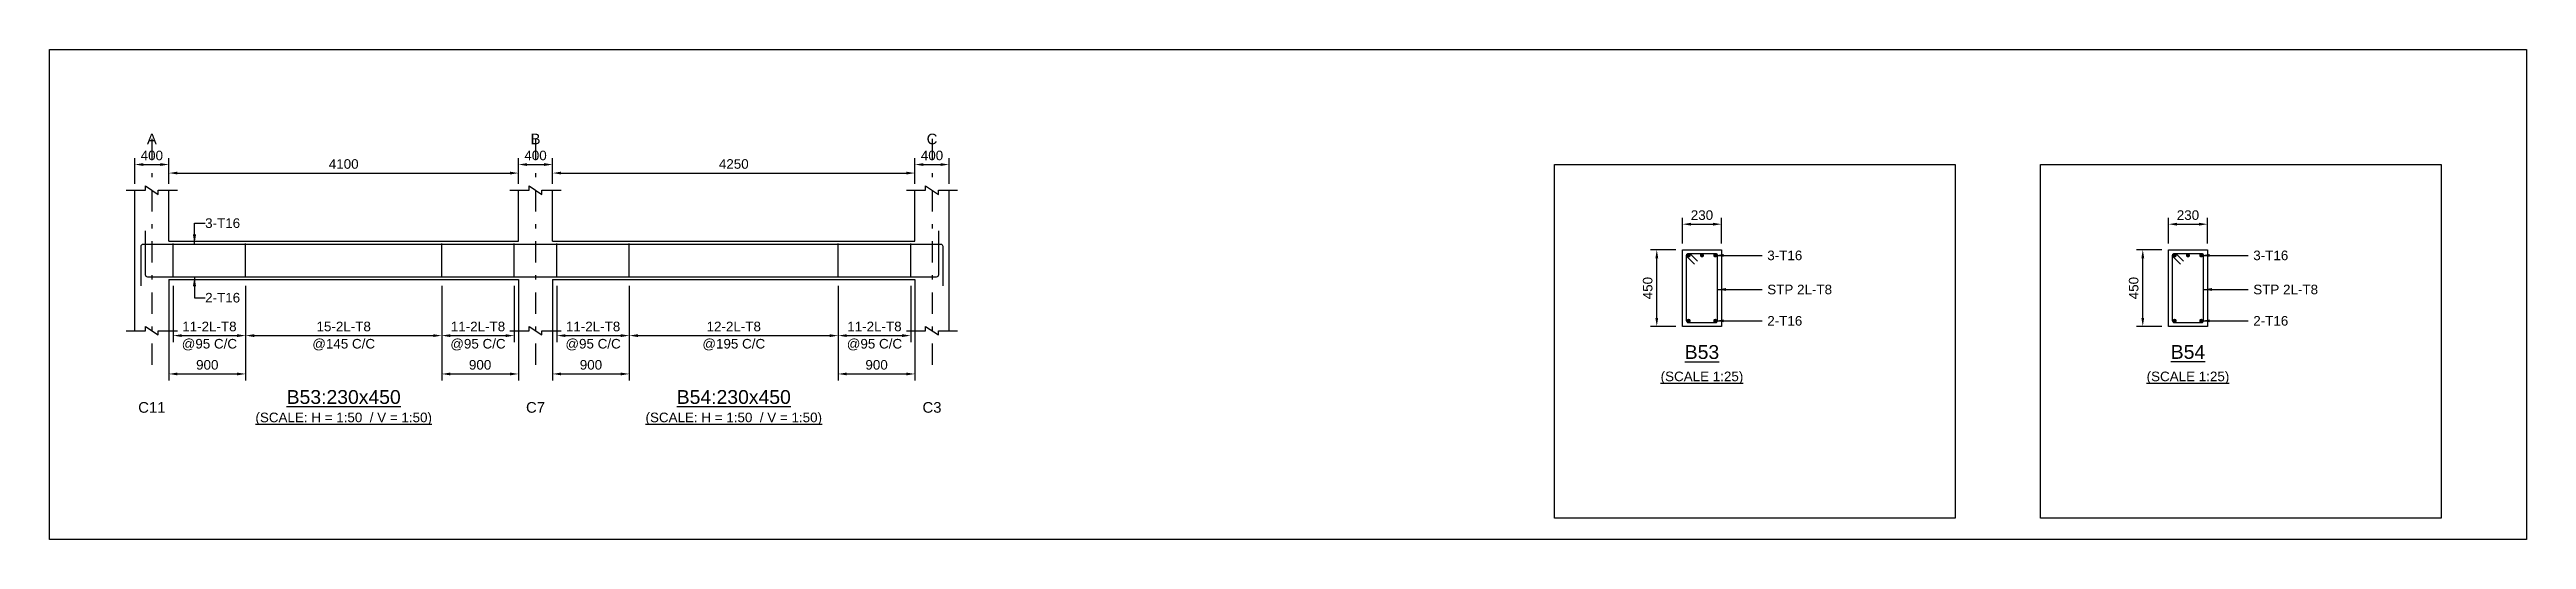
# Model space of a CAD drawing. Header units: inches. Extents: x -2000 to 143800, y -765100 to 3300.
# Drawn here: x -2000 to 56101, y -664100 to -652600 of the extents above; entities that cross this region are included whole.
import ezdxf
from ezdxf.enums import TextEntityAlignment as Align

# ---------------------------------------------------------------- set-up
doc = ezdxf.new("R2010")
doc.units = ezdxf.units.IN
doc.header["$LTSCALE"] = 1000
doc.header["$MEASUREMENT"] = 0
doc.linetypes.add('SCCenter', pattern=[1.2, 0.5, -0.3, 0.1, -0.3])
for name, color, linetype in [('Concrete Line', 2, 'Continuous'), ('Cut Line', 31, 'Continuous'), ('Dimension', 31, 'Continuous'), ('Grid', 8, 'Continuous'), ('Labels', 4, 'Continuous'), ('Labels_Support', 4, 'Continuous'), ('Link', 225, 'Continuous'), ('Reinforcement', 4, 'Continuous'), ('Schedule Border', 60, 'Continuous'), ('Text', 31, 'Continuous'), ('Text_Scale', 31, 'Continuous')]:
    doc.layers.add(name, color=color, linetype=linetype)
doc.styles.add('SC-SansSerif', font='SansSerif')
doc.styles.get("Standard").update_dxf_attribs({"font": 'txt.shx'})
doc.dimstyles.new('SCBBSDimStyl', dxfattribs={"dimtxt": 225, "dimasz": 200, "dimexe": 150, "dimexo": 150, "dimgap": 100, "dimtad": 1, "dimtoh": 1, "dimdec": 0, "dimzin": 0, "dimdsep": 46, "dimtxsty": 'SC-SansSerif', "dimcen": 0.09, "dimclrd": 8, "dimclre": 8, "dimclrt": 31, "dimadec": 0, "dimazin": 0, "dimtfac": 1, "dimtdec": 0, "dimtix": 1, "dimtofl": 0, "dimtmove": 0, "dimatfit": 3, "dimfxl": 1, "dimtolj": 1, "dimtzin": 0, "dimarcsym": 0})
doc.dimstyles.get("Standard").update_dxf_attribs({"dimtxt": 0.18, "dimasz": 225, "dimexe": 0.18, "dimexo": 0.0625, "dimgap": 0.09, "dimtad": 0, "dimtih": 1, "dimtoh": 1, "dimdec": 4, "dimzin": 0, "dimdsep": 46, "dimtxsty": 'Standard', "dimcen": 0.09, "dimadec": 0, "dimazin": 0, "dimtfac": 1, "dimtdec": 4, "dimtofl": 0, "dimtmove": 0, "dimatfit": 3, "dimfxl": 1, "dimtolj": 1, "dimtzin": 0, "dimarcsym": 0})

msp = doc.modelspace()

# ---------------------------------------------------------------- texts
at = {"layer": 'Grid', "style": 'SC-SansSerif'}
for s, p in [('A', (400, -654700)), ('B', (9400, -654700)), ('C', (18700, -654700))]:
    msp.add_text(s, height=250, dxfattribs=at).set_placement(p, align=Align.MIDDLE)
at = {"layer": 'Labels', "style": 'SC-SansSerif'}
for s, p in [('%%uB53', (36761, -659700)), ('%%uB54', (48161, -659700))]:
    msp.add_text(s, height=325, dxfattribs=at).set_placement(p, align=Align.MIDDLE)
for s, p in [('%%uB53:230x450', (4900, -661015)), ('%%uB54:230x450', (14050, -661015))]:
    msp.add_text(s, height=325, dxfattribs=at).set_placement(p, align=Align.BOTTOM_CENTER)
at = {"layer": 'Labels_Support', "style": 'SC-SansSerif'}
for s, p in [('C11', (400, -661200)), ('C7', (9400, -661200)), ('C3', (18700, -661200))]:
    msp.add_text(s, height=250, dxfattribs=at).set_placement(p, align=Align.BOTTOM_CENTER)
at = {"layer": 'Text', "style": 'SC-SansSerif'}
for s, p in [('3-T16', (1650, -656675)), ('3-T16', (38293, -657432)), ('3-T16', (49693, -657432)), ('STP 2L-T8', (38293, -658232)), ('STP 2L-T8', (49693, -658232)), ('2-T16', (1650, -658425)), ('2-T16', (38293, -658968)), ('2-T16', (49693, -658968))]:
    msp.add_text(s, height=225, dxfattribs=at).set_placement(p, align=Align.MIDDLE_LEFT)
for p in [(36761, -660300), (48161, -660300)]:
    msp.add_text('%%u(SCALE 1:25)', height=225, dxfattribs=at).set_placement(p, align=Align.MIDDLE)
at = {"layer": 'Text_Scale', "style": 'SC-SansSerif'}
for p in [(4900, -661415), (14050, -661415)]:
    msp.add_text('%%u(SCALE: H = 1:50  / V = 1:50)', height=225, dxfattribs=at).set_placement(p, align=Align.BOTTOM_CENTER)

# ---------------------------------------------------------------- blocks, each defined once
blk = doc.blocks.new('*D458')
at = {"color": 8, "linetype": 'ByBlock', "lineweight": -2}
for p, q in [((900, -658150), (900, -659465)), ((2600, -658150), (2600, -659465)), ((1100, -659315), (2400, -659315))]:
    blk.add_line(p, q, dxfattribs=at)
at = {"color": 8}
for points in [[(900, -659315), (1100, -659282), (1100, -659348)], [(2600, -659315), (2400, -659348), (2400, -659282)]]:
    blk.add_solid(points, dxfattribs=at)
at = {"layer": 'DEFPOINTS', "color": 31}
for p in [(900, -658000), (2600, -658000), (900, -659315)]:
    blk.add_point(p, dxfattribs=at)
at = {"color": 31, "char_height": 225, "attachment_point": 5, "style": 'SC-SansSerif'}
for s, insert in [('\\A1;@95 C/C', (1750, -659528)), ('\\A1;11-2L-T8', (1750, -659102))]:
    blk.add_mtext(s, dxfattribs=dict(at, insert=insert))
blk = doc.blocks.new('*D459')
at = {"color": 8, "linetype": 'ByBlock', "lineweight": -2}
for p, q in [((800, -658150), (800, -660365)), ((2600, -658150), (2600, -660365)), ((1000, -660215), (2400, -660215))]:
    blk.add_line(p, q, dxfattribs=at)
at = {"color": 8}
for points in [[(800, -660215), (1000, -660182), (1000, -660248)], [(2600, -660215), (2400, -660248), (2400, -660182)]]:
    blk.add_solid(points, dxfattribs=at)
at = {"layer": 'DEFPOINTS', "color": 31}
for p in [(800, -658000), (2600, -658000), (800, -660215)]:
    blk.add_point(p, dxfattribs=at)
at = {"color": 31, "insert": (1700, -660002), "char_height": 225, "attachment_point": 5, "style": 'SC-SansSerif'}
blk.add_mtext('\\A1;900', dxfattribs=at)
blk = doc.blocks.new('*D460')
at = {"color": 8, "linetype": 'ByBlock', "lineweight": -2}
for p, q in [((2600, -658150), (2600, -659465)), ((7200, -658150), (7200, -659465)), ((2800, -659315), (7000, -659315))]:
    blk.add_line(p, q, dxfattribs=at)
at = {"color": 8}
for points in [[(2600, -659315), (2800, -659282), (2800, -659348)], [(7200, -659315), (7000, -659348), (7000, -659282)]]:
    blk.add_solid(points, dxfattribs=at)
at = {"layer": 'DEFPOINTS', "color": 31}
for p in [(2600, -658000), (7200, -658000), (2600, -659315)]:
    blk.add_point(p, dxfattribs=at)
at = {"color": 31, "char_height": 225, "attachment_point": 5, "style": 'SC-SansSerif'}
for s, insert in [('\\A1;@145 C/C', (4900, -659528)), ('\\A1;15-2L-T8', (4900, -659102))]:
    blk.add_mtext(s, dxfattribs=dict(at, insert=insert))
blk = doc.blocks.new('*D461')
at = {"color": 8, "linetype": 'ByBlock', "lineweight": -2}
for p, q in [((7200, -658150), (7200, -659465)), ((8900, -658150), (8900, -659465)), ((7400, -659315), (8700, -659315))]:
    blk.add_line(p, q, dxfattribs=at)
at = {"color": 8}
for points in [[(7200, -659315), (7400, -659282), (7400, -659348)], [(8900, -659315), (8700, -659348), (8700, -659282)]]:
    blk.add_solid(points, dxfattribs=at)
at = {"layer": 'DEFPOINTS', "color": 31}
for p in [(7200, -658000), (8900, -658000), (7200, -659315)]:
    blk.add_point(p, dxfattribs=at)
at = {"color": 31, "char_height": 225, "attachment_point": 5, "style": 'SC-SansSerif'}
for s, insert in [('\\A1;@95 C/C', (8050, -659528)), ('\\A1;11-2L-T8', (8050, -659102))]:
    blk.add_mtext(s, dxfattribs=dict(at, insert=insert))
blk = doc.blocks.new('*D462')
at = {"color": 8, "linetype": 'ByBlock', "lineweight": -2}
for p, q in [((7200, -658150), (7200, -660365)), ((9000, -658150), (9000, -660365)), ((7400, -660215), (8800, -660215))]:
    blk.add_line(p, q, dxfattribs=at)
at = {"color": 8}
for points in [[(7200, -660215), (7400, -660182), (7400, -660248)], [(9000, -660215), (8800, -660248), (8800, -660182)]]:
    blk.add_solid(points, dxfattribs=at)
at = {"layer": 'DEFPOINTS', "color": 31}
for p in [(7200, -658000), (9000, -658000), (7200, -660215)]:
    blk.add_point(p, dxfattribs=at)
at = {"color": 31, "insert": (8100, -660002), "char_height": 225, "attachment_point": 5, "style": 'SC-SansSerif'}
blk.add_mtext('\\A1;900', dxfattribs=at)
blk = doc.blocks.new('*D463')
at = {"color": 8, "linetype": 'ByBlock', "lineweight": -2}
for p, q in [((9900, -658150), (9900, -659465)), ((11600, -658150), (11600, -659465)), ((10100, -659315), (11400, -659315))]:
    blk.add_line(p, q, dxfattribs=at)
at = {"color": 8}
for points in [[(9900, -659315), (10100, -659282), (10100, -659348)], [(11600, -659315), (11400, -659348), (11400, -659282)]]:
    blk.add_solid(points, dxfattribs=at)
at = {"layer": 'DEFPOINTS', "color": 31}
for p in [(9900, -658000), (11600, -658000), (9900, -659315)]:
    blk.add_point(p, dxfattribs=at)
at = {"color": 31, "char_height": 225, "attachment_point": 5, "style": 'SC-SansSerif'}
for s, insert in [('\\A1;@95 C/C', (10750, -659528)), ('\\A1;11-2L-T8', (10750, -659102))]:
    blk.add_mtext(s, dxfattribs=dict(at, insert=insert))
blk = doc.blocks.new('*D464')
at = {"color": 8, "linetype": 'ByBlock', "lineweight": -2}
for p, q in [((9800, -658150), (9800, -660365)), ((11600, -658150), (11600, -660365)), ((10000, -660215), (11400, -660215))]:
    blk.add_line(p, q, dxfattribs=at)
at = {"color": 8}
for points in [[(9800, -660215), (10000, -660182), (10000, -660248)], [(11600, -660215), (11400, -660248), (11400, -660182)]]:
    blk.add_solid(points, dxfattribs=at)
at = {"layer": 'DEFPOINTS', "color": 31}
for p in [(9800, -658000), (11600, -658000), (9800, -660215)]:
    blk.add_point(p, dxfattribs=at)
at = {"color": 31, "insert": (10700, -660002), "char_height": 225, "attachment_point": 5, "style": 'SC-SansSerif'}
blk.add_mtext('\\A1;900', dxfattribs=at)
blk = doc.blocks.new('*D465')
at = {"color": 8, "linetype": 'ByBlock', "lineweight": -2}
for p, q in [((11600, -658150), (11600, -659465)), ((16500, -658150), (16500, -659465)), ((11800, -659315), (16300, -659315))]:
    blk.add_line(p, q, dxfattribs=at)
at = {"color": 8}
for points in [[(11600, -659315), (11800, -659282), (11800, -659348)], [(16500, -659315), (16300, -659348), (16300, -659282)]]:
    blk.add_solid(points, dxfattribs=at)
at = {"layer": 'DEFPOINTS', "color": 31}
for p in [(11600, -658000), (16500, -658000), (11600, -659315)]:
    blk.add_point(p, dxfattribs=at)
at = {"color": 31, "char_height": 225, "attachment_point": 5, "style": 'SC-SansSerif'}
for s, insert in [('\\A1;@195 C/C', (14050, -659528)), ('\\A1;12-2L-T8', (14050, -659102))]:
    blk.add_mtext(s, dxfattribs=dict(at, insert=insert))
blk = doc.blocks.new('*D466')
at = {"color": 8, "linetype": 'ByBlock', "lineweight": -2}
for p, q in [((16500, -658150), (16500, -659465)), ((18200, -658150), (18200, -659465)), ((16700, -659315), (18000, -659315))]:
    blk.add_line(p, q, dxfattribs=at)
at = {"color": 8}
for points in [[(16500, -659315), (16700, -659282), (16700, -659348)], [(18200, -659315), (18000, -659348), (18000, -659282)]]:
    blk.add_solid(points, dxfattribs=at)
at = {"layer": 'DEFPOINTS', "color": 31}
for p in [(16500, -658000), (18200, -658000), (16500, -659315)]:
    blk.add_point(p, dxfattribs=at)
at = {"color": 31, "char_height": 225, "attachment_point": 5, "style": 'SC-SansSerif'}
for s, insert in [('\\A1;@95 C/C', (17350, -659528)), ('\\A1;11-2L-T8', (17350, -659102))]:
    blk.add_mtext(s, dxfattribs=dict(at, insert=insert))
blk = doc.blocks.new('*D467')
at = {"color": 8, "linetype": 'ByBlock', "lineweight": -2}
for p, q in [((16500, -658150), (16500, -660365)), ((18300, -658150), (18300, -660365)), ((16700, -660215), (18100, -660215))]:
    blk.add_line(p, q, dxfattribs=at)
at = {"color": 8}
for points in [[(16500, -660215), (16700, -660182), (16700, -660248)], [(18300, -660215), (18100, -660248), (18100, -660182)]]:
    blk.add_solid(points, dxfattribs=at)
at = {"layer": 'DEFPOINTS', "color": 31}
for p in [(16500, -658000), (18300, -658000), (16500, -660215)]:
    blk.add_point(p, dxfattribs=at)
at = {"color": 31, "insert": (17400, -660002), "char_height": 225, "attachment_point": 5, "style": 'SC-SansSerif'}
blk.add_mtext('\\A1;900', dxfattribs=at)
blk = doc.blocks.new('*D468')
at = {"color": 8, "linetype": 'ByBlock', "lineweight": -2}
for p, q in [((36301, -657150), (36301, -656550)), ((36501, -656700), (37021, -656700)), ((37221, -657150), (37221, -656550))]:
    blk.add_line(p, q, dxfattribs=at)
at = {"color": 8}
for points in [[(36301, -656700), (36501, -656667), (36501, -656733)], [(37221, -656700), (37021, -656733), (37021, -656667)]]:
    blk.add_solid(points, dxfattribs=at)
at = {"layer": 'DEFPOINTS', "color": 31}
for p in [(36301, -656700), (36301, -657300), (37221, -657300)]:
    blk.add_point(p, dxfattribs=at)
at = {"color": 31, "insert": (36761, -656488), "char_height": 225, "attachment_point": 5, "style": 'SC-SansSerif'}
blk.add_mtext('\\A1;230', dxfattribs=at)
blk = doc.blocks.new('*D469')
at = {"color": 8, "linetype": 'ByBlock', "lineweight": -2}
for p, q in [((36151, -657300), (35551, -657300)), ((35701, -658900), (35701, -657500)), ((36151, -659100), (35551, -659100))]:
    blk.add_line(p, q, dxfattribs=at)
at = {"color": 8}
for points in [[(35701, -657300), (35734, -657500), (35668, -657500)], [(35701, -659100), (35668, -658900), (35734, -658900)]]:
    blk.add_solid(points, dxfattribs=at)
at = {"layer": 'DEFPOINTS', "color": 31}
for p in [(36301, -657300), (35701, -659100), (36301, -659100)]:
    blk.add_point(p, dxfattribs=at)
at = {"color": 31, "insert": (35488, -658200), "char_height": 225, "attachment_point": 5, "rotation": 90, "style": 'SC-SansSerif'}
blk.add_mtext('\\A1;450', dxfattribs=at)
blk = doc.blocks.new('*D470')
at = {"color": 8, "linetype": 'ByBlock', "lineweight": -2}
for p, q in [((47701, -657150), (47701, -656550)), ((47901, -656700), (48421, -656700)), ((48621, -657150), (48621, -656550))]:
    blk.add_line(p, q, dxfattribs=at)
at = {"color": 8}
for points in [[(47701, -656700), (47901, -656667), (47901, -656733)], [(48621, -656700), (48421, -656733), (48421, -656667)]]:
    blk.add_solid(points, dxfattribs=at)
at = {"layer": 'DEFPOINTS', "color": 31}
for p in [(47701, -656700), (47701, -657300), (48621, -657300)]:
    blk.add_point(p, dxfattribs=at)
at = {"color": 31, "insert": (48161, -656488), "char_height": 225, "attachment_point": 5, "style": 'SC-SansSerif'}
blk.add_mtext('\\A1;230', dxfattribs=at)
blk = doc.blocks.new('*D471')
at = {"color": 8, "linetype": 'ByBlock', "lineweight": -2}
for p, q in [((47551, -657300), (46951, -657300)), ((47101, -658900), (47101, -657500)), ((47551, -659100), (46951, -659100))]:
    blk.add_line(p, q, dxfattribs=at)
at = {"color": 8}
for points in [[(47101, -657300), (47134, -657500), (47068, -657500)], [(47101, -659100), (47068, -658900), (47134, -658900)]]:
    blk.add_solid(points, dxfattribs=at)
at = {"layer": 'DEFPOINTS', "color": 31}
for p in [(47701, -657300), (47101, -659100), (47701, -659100)]:
    blk.add_point(p, dxfattribs=at)
at = {"color": 31, "insert": (46888, -658200), "char_height": 225, "attachment_point": 5, "rotation": 90, "style": 'SC-SansSerif'}
blk.add_mtext('\\A1;450', dxfattribs=at)
blk = doc.blocks.new('*D472')
at = {"color": 8, "linetype": 'ByBlock', "lineweight": -2}
for p, q in [((800, -655750), (800, -655350)), ((9000, -655750), (9000, -655350)), ((1000, -655500), (8800, -655500))]:
    blk.add_line(p, q, dxfattribs=at)
at = {"color": 8}
for points in [[(800, -655500), (1000, -655467), (1000, -655533)], [(9000, -655500), (8800, -655533), (8800, -655467)]]:
    blk.add_solid(points, dxfattribs=at)
at = {"layer": 'DEFPOINTS', "color": 31}
for p in [(800, -655500), (800, -655900), (9000, -655900)]:
    blk.add_point(p, dxfattribs=at)
at = {"color": 31, "insert": (4900, -655288), "char_height": 225, "attachment_point": 5, "style": 'SC-SansSerif'}
blk.add_mtext('\\A1;4100', dxfattribs=at)
blk = doc.blocks.new('*D473')
at = {"color": 8, "linetype": 'ByBlock', "lineweight": -2}
for p, q in [((9800, -655750), (9800, -655350)), ((18300, -655750), (18300, -655350)), ((10000, -655500), (18100, -655500))]:
    blk.add_line(p, q, dxfattribs=at)
at = {"color": 8}
for points in [[(9800, -655500), (10000, -655467), (10000, -655533)], [(18300, -655500), (18100, -655533), (18100, -655467)]]:
    blk.add_solid(points, dxfattribs=at)
at = {"layer": 'DEFPOINTS', "color": 31}
for p in [(9800, -655500), (9800, -655900), (18300, -655900)]:
    blk.add_point(p, dxfattribs=at)
at = {"color": 31, "insert": (14050, -655288), "char_height": 225, "attachment_point": 5, "style": 'SC-SansSerif'}
blk.add_mtext('\\A1;4250', dxfattribs=at)
blk = doc.blocks.new('*D474')
at = {"color": 8, "linetype": 'ByBlock', "lineweight": -2}
for p, q in [((0, -655750), (0, -655150)), ((200, -655300), (600, -655300)), ((800, -655750), (800, -655150))]:
    blk.add_line(p, q, dxfattribs=at)
at = {"color": 8}
for points in [[(0, -655300), (200, -655267), (200, -655333)], [(800, -655300), (600, -655333), (600, -655267)]]:
    blk.add_solid(points, dxfattribs=at)
at = {"layer": 'DEFPOINTS', "color": 31}
for p in [(0, -655300), (0, -655900), (800, -655900)]:
    blk.add_point(p, dxfattribs=at)
at = {"color": 31, "insert": (400, -655088), "char_height": 225, "attachment_point": 5, "style": 'SC-SansSerif'}
blk.add_mtext('\\A1;400', dxfattribs=at)
blk = doc.blocks.new('*D475')
at = {"color": 8, "linetype": 'ByBlock', "lineweight": -2}
for p, q in [((9000, -655750), (9000, -655150)), ((9200, -655300), (9600, -655300)), ((9800, -655750), (9800, -655150))]:
    blk.add_line(p, q, dxfattribs=at)
at = {"color": 8}
for points in [[(9000, -655300), (9200, -655267), (9200, -655333)], [(9800, -655300), (9600, -655333), (9600, -655267)]]:
    blk.add_solid(points, dxfattribs=at)
at = {"layer": 'DEFPOINTS', "color": 31}
for p in [(9000, -655300), (9000, -655900), (9800, -655900)]:
    blk.add_point(p, dxfattribs=at)
at = {"color": 31, "insert": (9400, -655088), "char_height": 225, "attachment_point": 5, "style": 'SC-SansSerif'}
blk.add_mtext('\\A1;400', dxfattribs=at)
blk = doc.blocks.new('*D476')
at = {"color": 8, "linetype": 'ByBlock', "lineweight": -2}
for p, q in [((18300, -655750), (18300, -655150)), ((18500, -655300), (18900, -655300)), ((19100, -655750), (19100, -655150))]:
    blk.add_line(p, q, dxfattribs=at)
at = {"color": 8}
for points in [[(18300, -655300), (18500, -655267), (18500, -655333)], [(19100, -655300), (18900, -655333), (18900, -655267)]]:
    blk.add_solid(points, dxfattribs=at)
at = {"layer": 'DEFPOINTS', "color": 31}
for p in [(18300, -655300), (18300, -655900), (19100, -655900)]:
    blk.add_point(p, dxfattribs=at)
at = {"color": 31, "insert": (18700, -655088), "char_height": 225, "attachment_point": 5, "style": 'SC-SansSerif'}
blk.add_mtext('\\A1;400', dxfattribs=at)

# ---------------------------------------------------------------- dimensions: what is measured, and where the dimension line sits
at = {"layer": 'Dimension'}
for base, p1, p2, text, picture, middle in [((800, -655300), (0, -655900), (800, -655900), '400', '*D474', (400, -655300)), ((9000, -655500), (800, -655900), (9000, -655900), '4100', '*D472', (4900, -655500)), ((9800, -655300), (9000, -655900), (9800, -655900), '400', '*D475', (9400, -655300)), ((18300, -655500), (9800, -655900), (18300, -655900), '4250', '*D473', (14050, -655500)), ((19100, -655300), (18300, -655900), (19100, -655900), '400', '*D476', (18700, -655300)), ((2600, -660215), (800, -658000), (2600, -658000), '900', '*D459', (1700, -660215)), ((2600, -659315), (900, -658000), (2600, -658000), '11-2L-T8\\X@95 C/C', '*D458', (1750, -659315)), ((7200, -659315), (2600, -658000), (7200, -658000), '15-2L-T8\\X@145 C/C', '*D460', (4900, -659315)), ((8900, -659315), (7200, -658000), (8900, -658000), '11-2L-T8\\X@95 C/C', '*D461', (8050, -659315)), ((9000, -660215), (7200, -658000), (9000, -658000), '900', '*D462', (8100, -660215)), ((11600, -660215), (9800, -658000), (11600, -658000), '900', '*D464', (10700, -660215)), ((11600, -659315), (9900, -658000), (11600, -658000), '11-2L-T8\\X@95 C/C', '*D463', (10750, -659315)), ((16500, -659315), (11600, -658000), (16500, -658000), '12-2L-T8\\X@195 C/C', '*D465', (14050, -659315)), ((18200, -659315), (16500, -658000), (18200, -658000), '11-2L-T8\\X@95 C/C', '*D466', (17350, -659315)), ((18300, -660215), (16500, -658000), (18300, -658000), '900', '*D467', (17400, -660215))]:
    dim = msp.add_linear_dim(base=base, p1=p1, p2=p2, text=text, dimstyle='SCBBSDimStyl', dxfattribs=at)
    dim.commit()
    dim.dimension.update_dxf_attribs({"geometry": picture, "text_midpoint": middle})
for base, p1, p2, angle, text, picture, middle in [((37221, -656700), (36301, -657300), (37221, -657300), 0, '230', '*D468', (36761, -656700)), ((48621, -656700), (47701, -657300), (48621, -657300), 0, '230', '*D470', (48161, -656700)), ((35701, -657300), (36301, -659100), (36301, -657300), 90, '450', '*D469', (35701, -658200)), ((47101, -657300), (47701, -659100), (47701, -657300), 90, '450', '*D471', (47101, -658200))]:
    dim = msp.add_linear_dim(base=base, p1=p1, p2=p2, angle=angle, text=text, dimstyle='SCBBSDimStyl', override={"dimjust": 0}, dxfattribs=at)
    dim.commit()
    dim.dimension.update_dxf_attribs({"geometry": picture, "text_midpoint": middle, "dimtype": 129})

# ---------------------------------------------------------------- linework, layer by layer
at = {"layer": 'Concrete Line'}
for p, q in [((0, -659200), (0, -655900)), ((800, -657100), (800, -655900)), ((9000, -657100), (9000, -655900)), ((9800, -657100), (9800, -655900)), ((18300, -657100), (18300, -655900)), ((19100, -659200), (19100, -655900)), ((800, -658000), (800, -659200)), ((9000, -658000), (9000, -659200)), ((9800, -658000), (9800, -659200)), ((18300, -658000), (18300, -659200))]:
    msp.add_line(p, q, dxfattribs=at)
for points in [[(800, -657100), (9000, -657100)], [(9800, -657100), (18300, -657100)], [(800, -658000), (9000, -658000)], [(9800, -658000), (18300, -658000)]]:
    msp.add_lwpolyline(points, dxfattribs=at)
for points in [[(36301, -657300), (37221, -657300), (37221, -659100), (36301, -659100)], [(47701, -657300), (48621, -657300), (48621, -659100), (47701, -659100)]]:
    msp.add_lwpolyline(points, close=True, dxfattribs=at)
at = {"layer": 'Cut Line'}
for points in [[(-200, -655900), (250, -655900), (250, -655800), (550, -656000), (550, -655900), (1000, -655900)], [(8800, -655900), (9250, -655900), (9250, -655800), (9550, -656000), (9550, -655900), (10000, -655900)], [(18100, -655900), (18550, -655900), (18550, -655800), (18850, -656000), (18850, -655900), (19300, -655900)], [(-200, -659200), (250, -659200), (250, -659100), (550, -659300), (550, -659200), (1000, -659200)], [(8800, -659200), (9250, -659200), (9250, -659100), (9550, -659300), (9550, -659200), (10000, -659200)], [(18100, -659200), (18550, -659200), (18550, -659100), (18850, -659300), (18850, -659200), (19300, -659200)]]:
    msp.add_lwpolyline(points, dxfattribs=at)
at = {"layer": 'Grid', "linetype": 'SCCenter'}
for p, q in [((400, -654700), (400, -660000)), ((9400, -654700), (9400, -660000)), ((18700, -654700), (18700, -660000))]:
    msp.add_line(p, q, dxfattribs=at)
at = {"layer": 'Grid'}
for centre in [(400, -654700), (9400, -654700), (18700, -654700)]:
    msp.add_circle(centre, 0, dxfattribs=at)
at = {"layer": 'Link'}
for p, q in [((900, -657950), (900, -657150)), ((2600, -657950), (2600, -657150)), ((7200, -657950), (7200, -657150)), ((8900, -657950), (8900, -657150)), ((9900, -657950), (9900, -657150)), ((11600, -657950), (11600, -657150)), ((16500, -657950), (16500, -657150)), ((18200, -657950), (18200, -657150))]:
    msp.add_line(p, q, dxfattribs=at)
for points in [[(36584.8, -657635.6), (36415.1, -657465.9, -0.6681786), (36449, -657384), (37073, -657384, -0.4142136), (37121, -657432), (37121, -658968, -0.4142136), (37073, -659016), (36449, -659016, -0.4142136), (36401, -658968), (36401, -657432, -0.6681786), (36482.9, -657398.1), (36652.6, -657567.8)], [(47984.8, -657635.6), (47815.1, -657465.9, -0.6681786), (47849, -657384), (48473, -657384, -0.4142136), (48521, -657432), (48521, -658968, -0.4142136), (48473, -659016), (47849, -659016, -0.4142136), (47801, -658968), (47801, -657432, -0.6681786), (47882.9, -657398.1), (48052.6, -657567.8)]]:
    msp.add_lwpolyline(points, format="xyb", dxfattribs=at)
at = {"layer": 'Reinforcement'}
for points in [[(244, -656858), (244, -657884, 0.4142136), (294, -657934), (18807, -657934, 0.4142136), (18857, -657884), (18857, -656858)], [(148, -658146), (148, -657216, -0.4142136), (198, -657166), (18903, -657166, -0.4142136), (18953, -657216), (18953, -658146)]]:
    msp.add_lwpolyline(points, format="xyb", dxfattribs=at)
at = {"layer": 'Reinforcement', "const_width": 48}
for points in [[(36425, -657432, 1), (36473, -657432, 1)], [(36737, -657432, 1), (36785, -657432, 1)], [(37049, -657432, 1), (37097, -657432, 1)], [(47825, -657432, 1), (47873, -657432, 1)], [(48137, -657432, 1), (48185, -657432, 1)], [(48449, -657432, 1), (48497, -657432, 1)], [(36425, -658968, 1), (36473, -658968, 1)], [(37049, -658968, 1), (37097, -658968, 1)], [(47825, -658968, 1), (47873, -658968, 1)], [(48449, -658968, 1), (48497, -658968, 1)]]:
    msp.add_lwpolyline(points, format="xyb", close=True, dxfattribs=at)
at = {"layer": 'Schedule Border'}
for points in [[(-2000, -652600), (56101, -652600), (56101, -664100), (-2000, -664100)], [(33301, -655300), (42701, -655300), (42701, -663600), (33301, -663600)], [(44701, -655300), (54101, -655300), (54101, -663600), (44701, -663600)]]:
    msp.add_lwpolyline(points, close=True, dxfattribs=at)

msp.set_redraw_order([(e.dxf.handle, doc.entitydb.next_handle()) for e in msp.query("TEXT MTEXT ATTDEF DIMENSION ARC_DIMENSION")])  # texts and dimensions are drawn at this point

# ---------------------------------------------------------------- leaders
at = {"layer": 'Dimension', "color": 8}
for points, dimstyle in [([(1400, -657166), (1400, -656675), (1650, -656675)], 'Standard'), ([(37073, -657432), (37573, -657432), (38173, -657432)], 'SCBBSDimStyl'), ([(48473, -657432), (48973, -657432), (49573, -657432)], 'SCBBSDimStyl'), ([(1400, -657934), (1400, -658425), (1650, -658425)], 'Standard'), ([(37121, -658232), (38173, -658232)], 'SCBBSDimStyl'), ([(48521, -658232), (49573, -658232)], 'SCBBSDimStyl'), ([(37073, -658968), (37573, -658968), (38173, -658968)], 'SCBBSDimStyl'), ([(48473, -658968), (48973, -658968), (49573, -658968)], 'SCBBSDimStyl')]:
    msp.add_leader(points, dimstyle=dimstyle, dxfattribs=at)

doc.saveas('drawing.dxf')
